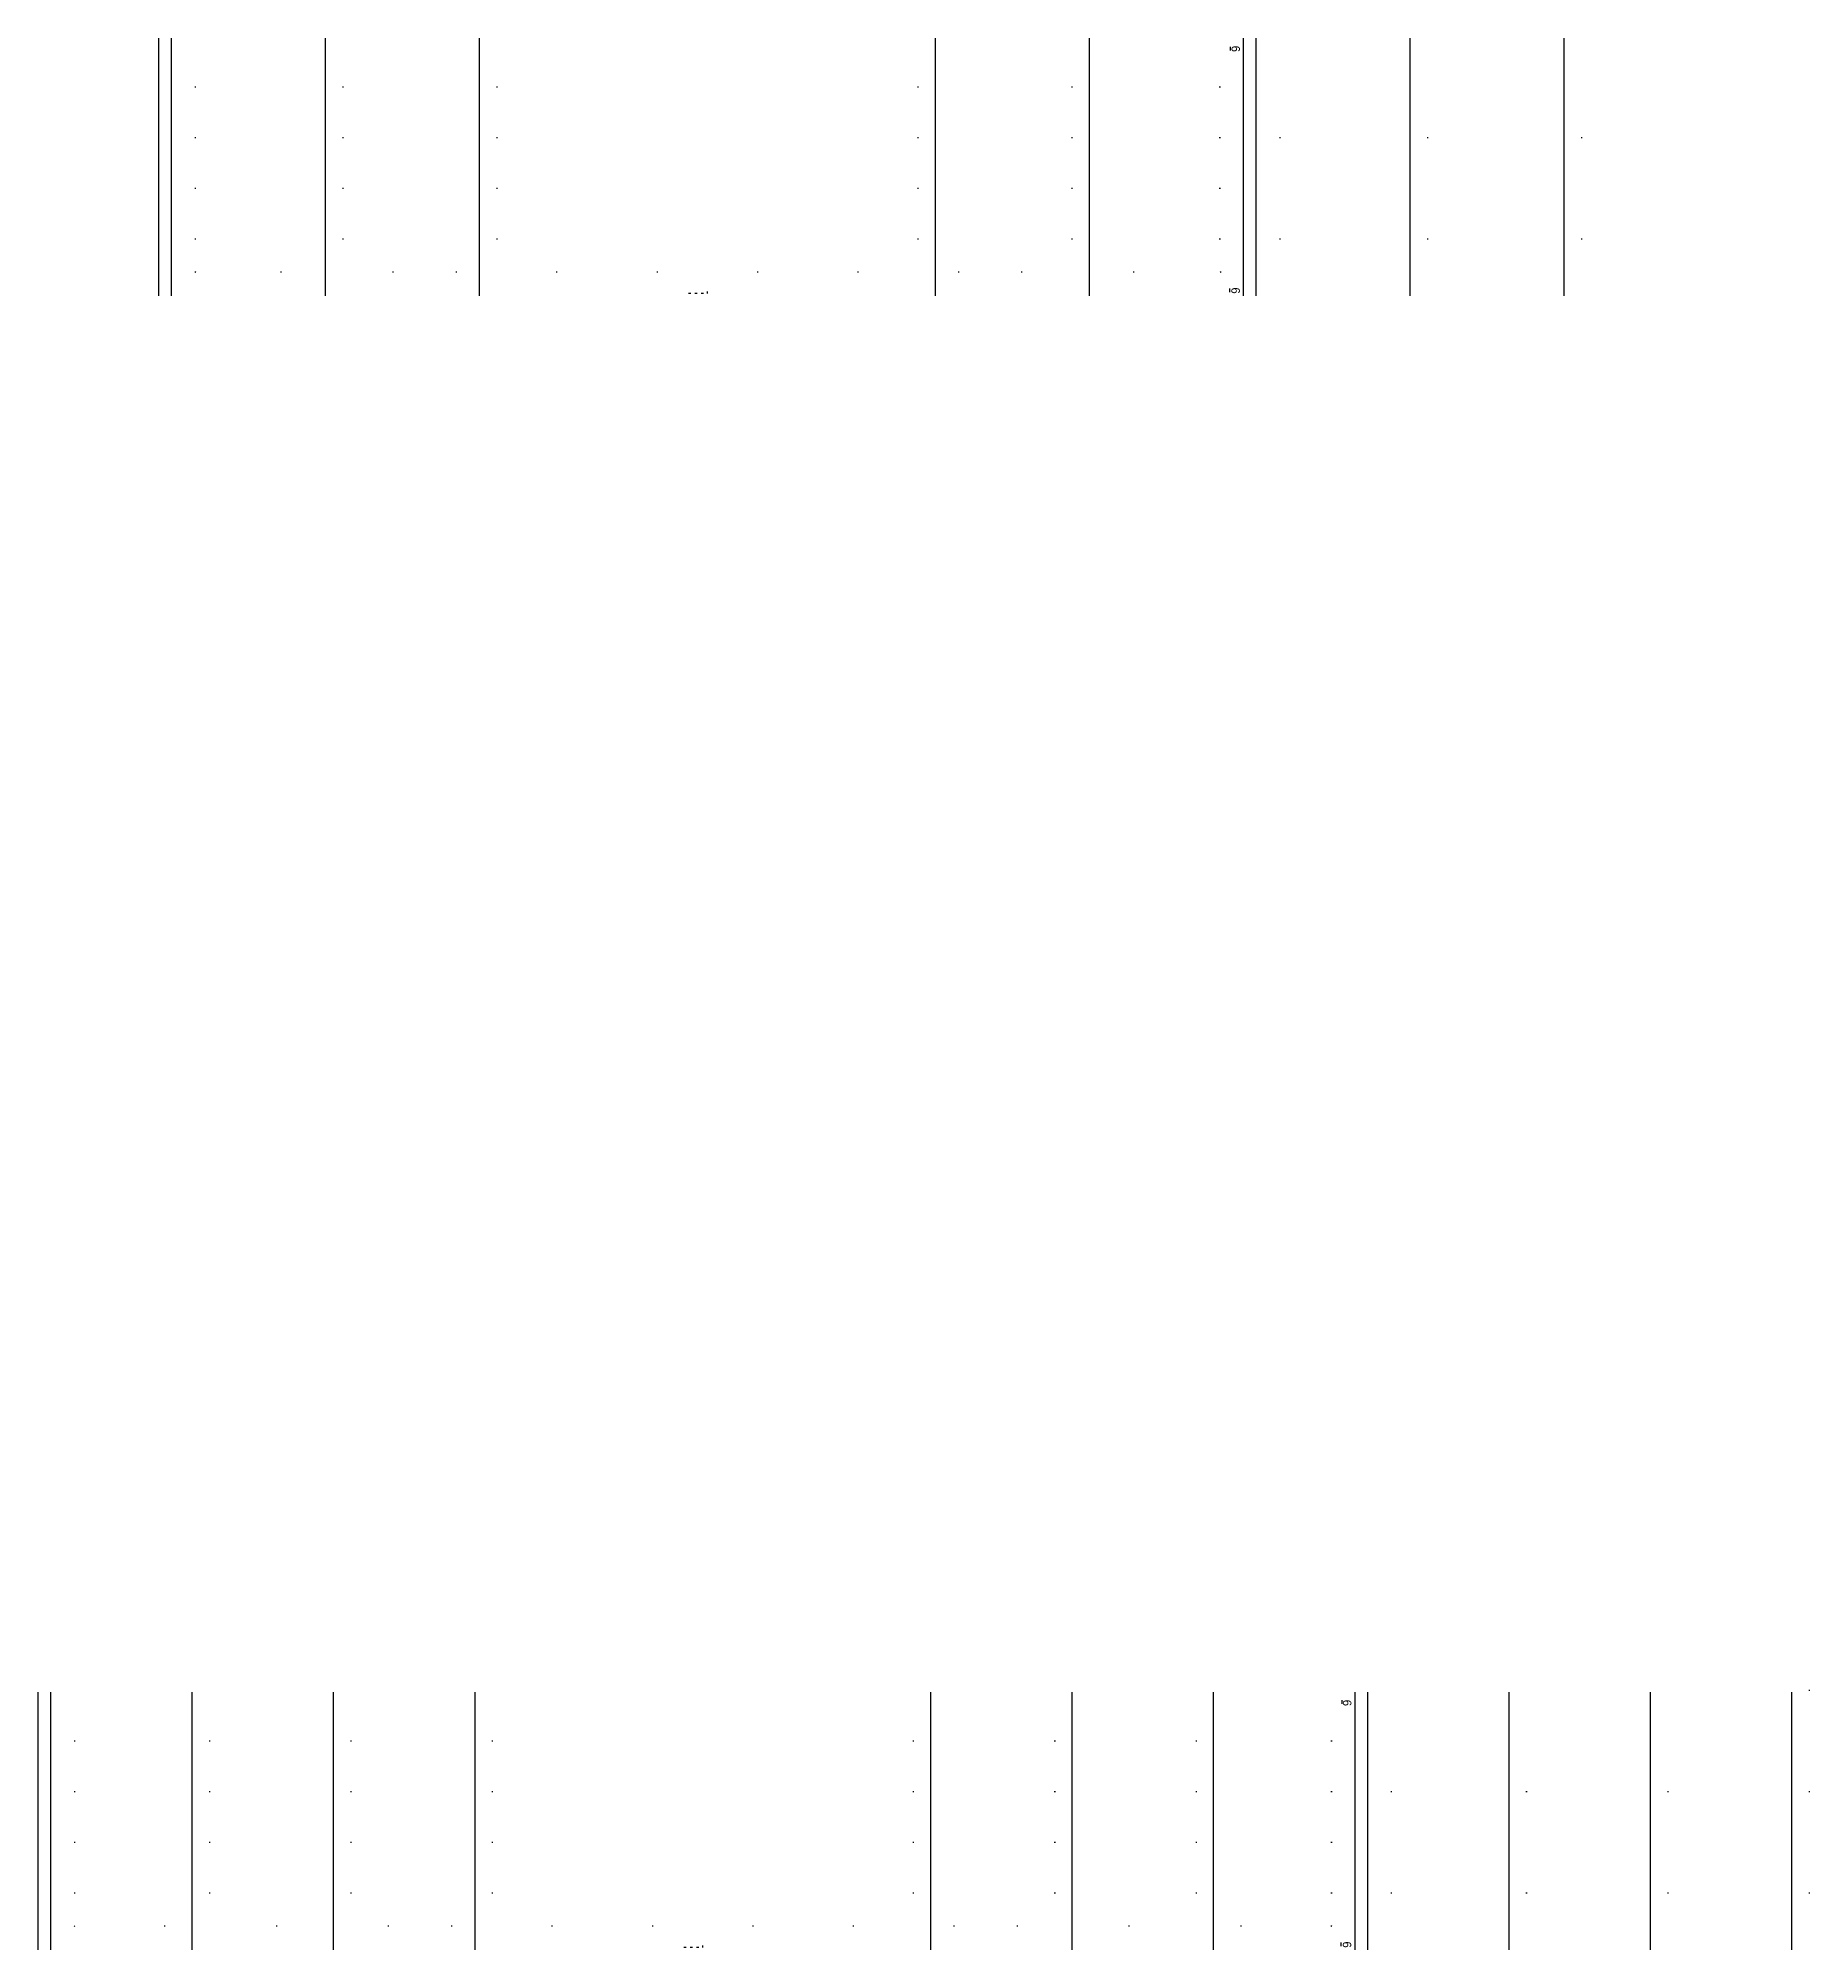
# Model space of a CAD drawing. Header units: millimetres. Extents: x 0 to 3072, y 0 to 988.
# Drawn here: x 964.3 to 1384, y 58.9 to 511.8 of the extents above; entities that cross this region are included whole.
import ezdxf

# ---------------------------------------------------------------- set-up
doc = ezdxf.new("R2010")
doc.units = ezdxf.units.MM
for name, color, linetype in [('CUTME', 1, 'Continuous'), ('PEN1', 5, 'Continuous'), ('PEN2', 95, 'Continuous'), ('PENME', 3, 'Continuous'), ('TEXT', 7, 'Continuous')]:
    doc.layers.add(name, color=color, linetype=linetype)

msp = doc.modelspace()

# ---------------------------------------------------------------- texts
at = {"layer": 'TEXT', "ltscale": 22}
for p in [(1247.016, 510.045), (1246.982, 452.772), (1273.422, 118.171), (1273.388, 60.898)]:
    msp.add_text('6', height=2, rotation=270, dxfattribs=at).set_placement(p)

# ---------------------------------------------------------------- linework, layer by layer
at = {"layer": 'CUTME', "ltscale": 22}
for p, q in [((992.874, 450.816), (992.874, 511.816)), ((1249.874, 450.816), (1249.874, 511.816)), ((964.28, 58.943), (964.28, 119.943)), ((1276.28, 58.943), (1276.28, 119.943))]:
    msp.add_line(p, q, dxfattribs=at)
at = {"layer": 'PEN1', "ltscale": 22}
for p, q in [((995.874, 450.816), (995.874, 511.816)), ((1252.874, 450.816), (1252.874, 511.816)), ((967.28, 58.943), (967.28, 119.943)), ((1279.28, 58.943), (1279.28, 119.943))]:
    msp.add_line(p, q, dxfattribs=at)
at = {"layer": 'PEN2', "ltscale": 22}
for p, q in [((1032.374, 450.816), (1032.374, 511.816)), ((1068.874, 450.816), (1068.874, 511.816)), ((1176.874, 450.816), (1176.874, 511.816)), ((1213.374, 450.816), (1213.374, 511.816)), ((1289.374, 450.816), (1289.374, 511.816)), ((1325.874, 450.816), (1325.874, 511.816)), ((1000.78, 58.943), (1000.78, 119.943)), ((1034.28, 58.943), (1034.28, 119.943)), ((1067.78, 58.943), (1067.78, 119.943)), ((1175.78, 58.943), (1175.78, 119.943)), ((1209.28, 58.943), (1209.28, 119.943)), ((1242.78, 58.943), (1242.78, 119.943)), ((1312.78, 58.943), (1312.78, 119.943)), ((1346.28, 58.943), (1346.28, 119.943)), ((1379.78, 58.943), (1379.78, 119.943))]:
    msp.add_line(p, q, dxfattribs=at)
at = {"layer": 'PENME', "ltscale": 22}
for p, q in [((1001.374, 500.316), (1001.624, 500.316)), ((1036.374, 500.316), (1036.624, 500.316)), ((1072.874, 500.316), (1073.124, 500.316)), ((1172.624, 500.316), (1172.874, 500.316)), ((1209.124, 500.316), (1209.374, 500.316)), ((1244.124, 500.315), (1244.374, 500.315)), ((1001.374, 488.316), (1001.624, 488.316)), ((1036.374, 488.316), (1036.624, 488.316)), ((1072.874, 488.316), (1073.124, 488.316)), ((1172.624, 488.316), (1172.874, 488.316)), ((1209.124, 488.316), (1209.374, 488.316)), ((1244.124, 488.315), (1244.374, 488.315)), ((1258.374, 488.316), (1258.624, 488.316)), ((1293.374, 488.316), (1293.624, 488.316)), ((1329.874, 488.317), (1330.124, 488.317)), ((1001.374, 476.316), (1001.624, 476.316)), ((1036.374, 476.316), (1036.624, 476.316)), ((1072.874, 476.316), (1073.124, 476.316)), ((1172.624, 476.316), (1172.874, 476.316)), ((1209.124, 476.316), (1209.374, 476.316)), ((1244.124, 476.315), (1244.374, 476.315)), ((1001.374, 464.316), (1001.624, 464.316)), ((1036.374, 464.316), (1036.624, 464.316)), ((1072.874, 464.316), (1073.124, 464.316)), ((1172.624, 464.316), (1172.874, 464.316)), ((1209.124, 464.316), (1209.374, 464.316)), ((1244.124, 464.315), (1244.374, 464.315)), ((1258.374, 464.316), (1258.624, 464.316)), ((1293.374, 464.316), (1293.624, 464.316)), ((1329.874, 464.317), (1330.124, 464.317)), ((1001.572, 456.514), (1001.374, 456.316)), ((1021.874, 456.316), (1021.874, 456.566)), ((1048.374, 456.316), (1048.374, 456.566)), ((1063.374, 456.316), (1063.374, 456.566)), ((1087.174, 456.316), (1087.174, 456.566)), ((1110.974, 456.316), (1110.974, 456.566)), ((1134.774, 456.316), (1134.774, 456.566)), ((1158.574, 456.316), (1158.574, 456.566)), ((1182.374, 456.316), (1182.374, 456.566)), ((1197.374, 456.316), (1197.374, 456.566)), ((1223.874, 456.316), (1223.874, 456.566)), ((1244.574, 456.316), (1244.376, 456.514)), ((1118.874, 451.316), (1118.374, 451.316)), ((1120.374, 451.316), (1119.874, 451.316)), ((1121.874, 451.316), (1121.374, 451.316)), ((1122.874, 451.316), (1122.874, 451.816)), ((1383.78, 120.443), (1384.03, 120.443)), ((972.78, 108.445), (973.03, 108.445)), ((1004.78, 108.443), (1005.03, 108.443)), ((1038.28, 108.443), (1038.53, 108.443)), ((1071.78, 108.443), (1072.03, 108.443)), ((1171.53, 108.443), (1171.78, 108.443)), ((1205.03, 108.443), (1205.28, 108.443)), ((1238.53, 108.443), (1238.78, 108.443)), ((1270.577, 108.443), (1270.827, 108.443)), ((972.78, 96.445), (973.03, 96.445)), ((1004.78, 96.443), (1005.03, 96.443)), ((1038.28, 96.443), (1038.53, 96.443)), ((1071.78, 96.443), (1072.03, 96.443)), ((1171.53, 96.443), (1171.78, 96.443)), ((1205.03, 96.443), (1205.28, 96.443)), ((1238.53, 96.443), (1238.78, 96.443)), ((1270.577, 96.443), (1270.827, 96.443)), ((1284.78, 96.445), (1285.03, 96.445)), ((1316.78, 96.443), (1317.03, 96.443)), ((1350.28, 96.443), (1350.53, 96.443)), ((1383.78, 96.443), (1384.03, 96.443)), ((972.78, 84.445), (973.03, 84.445)), ((1004.78, 84.443), (1005.03, 84.443)), ((1038.28, 84.443), (1038.53, 84.443)), ((1071.78, 84.443), (1072.03, 84.443)), ((1171.53, 84.443), (1171.78, 84.443)), ((1205.03, 84.443), (1205.28, 84.443)), ((1238.53, 84.443), (1238.78, 84.443)), ((1270.577, 84.443), (1270.827, 84.443)), ((972.78, 72.445), (973.03, 72.445)), ((1004.78, 72.443), (1005.03, 72.443)), ((1038.28, 72.443), (1038.53, 72.443)), ((1071.78, 72.443), (1072.03, 72.443)), ((1171.53, 72.443), (1171.78, 72.443)), ((1205.03, 72.443), (1205.28, 72.443)), ((1238.53, 72.443), (1238.78, 72.443)), ((1270.577, 72.443), (1270.827, 72.443)), ((1284.78, 72.445), (1285.03, 72.445)), ((1316.78, 72.443), (1317.03, 72.443)), ((1350.28, 72.443), (1350.53, 72.443)), ((1383.78, 72.443), (1384.03, 72.443)), ((972.978, 64.641), (972.78, 64.443)), ((994.28, 64.443), (994.28, 64.693)), ((1020.78, 64.443), (1020.78, 64.693)), ((1047.28, 64.443), (1047.28, 64.693)), ((1062.28, 64.443), (1062.28, 64.693)), ((1086.08, 64.443), (1086.08, 64.693)), ((1109.88, 64.443), (1109.88, 64.693)), ((1133.68, 64.443), (1133.68, 64.693)), ((1157.48, 64.443), (1157.48, 64.693)), ((1181.28, 64.443), (1181.28, 64.693)), ((1196.28, 64.443), (1196.28, 64.693)), ((1222.78, 64.443), (1222.78, 64.693)), ((1249.28, 64.443), (1249.28, 64.693)), ((1270.78, 64.443), (1270.582, 64.641)), ((1117.78, 59.443), (1117.28, 59.443)), ((1119.28, 59.443), (1118.78, 59.443)), ((1120.78, 59.443), (1120.28, 59.443)), ((1121.78, 59.443), (1121.78, 59.943))]:
    msp.add_line(p, q, dxfattribs=at)
at = {"layer": 'TEXT', "ltscale": 22}
for p, q in [((1246.814, 508.91), (1246.814, 509.78)), ((1246.609, 451.677), (1246.609, 452.548)), ((1273.22, 117.171), (1273.22, 118.042)), ((1273.015, 59.803), (1273.015, 60.674))]:
    msp.add_line(p, q, dxfattribs=at)

msp.set_redraw_order([(e.dxf.handle, doc.entitydb.next_handle()) for e in msp.query("TEXT MTEXT ATTDEF DIMENSION ARC_DIMENSION")])  # texts and dimensions are drawn at this point

doc.saveas('drawing.dxf')
